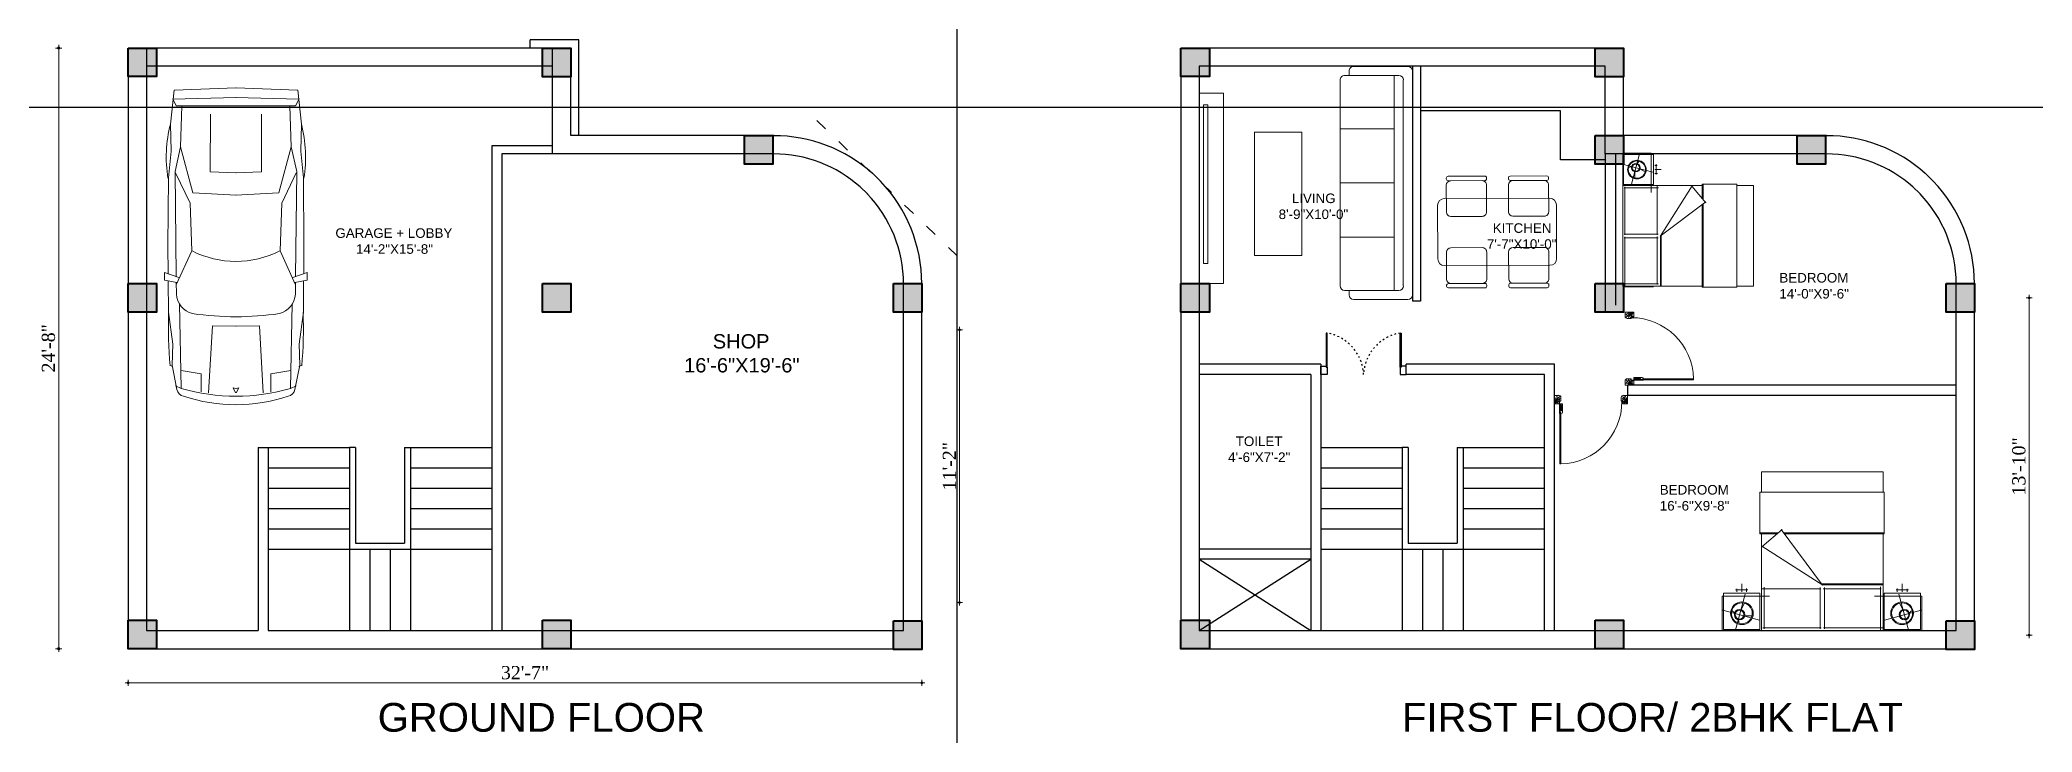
# Model space of a CAD drawing. Header units: inches. Extents: x 5914 to 162157, y -20538 to 282354.
# Drawn here: x 147746 to 148728, y -13510 to -13169 of the extents above; entities that cross this region are included whole.
import ezdxf

# ---------------------------------------------------------------- set-up
doc = ezdxf.new("R2010")
doc.units = ezdxf.units.IN
doc.header["$MEASUREMENT"] = 0
doc.header["$PDMODE"] = 99
doc.linetypes.add('ACAD_ISO03W100', pattern=[30, 12, -18])
for name, color, linetype, lineweight in [('.09', 24, 'Continuous', 9), ('.1', 168, 'Continuous', 13), ('A-FUR', 42, 'Continuous', 5), ('CONC. OUTLINE RA', 150, 'Continuous', 40), ('door', 170, 'Continuous', 25), ('dw', 104, 'Continuous', 18), ('FURNI', 30, 'Continuous', 5), ('Furniture', 22, 'Continuous', 13), ('Hatch', 254, 'Continuous', 9), ('HATCH RA', 8, 'Continuous', 5), ('HIDDEN RA', 253, 'ACAD_ISO03W100', 9)]:
    doc.layers.add(name, color=color, linetype=linetype, lineweight=lineweight)
doc.layers.add('lettring', color=7, linetype='Continuous')
doc.layers.add('WINDOW+dOOR', color=5, linetype='Continuous')
doc.styles.add('DIM', font='dutch.ttf')
doc.styles.get("Standard").update_dxf_attribs({"font": 'arial.ttf'})
doc.dimstyles.new('Copy of DIM 8', dxfattribs={"dimtxt": 6.5, "dimasz": 1, "dimexe": 6, "dimexo": 18, "dimgap": 1.6875, "dimtad": 1, "dimdec": 0, "dimzin": 3, "dimdsep": 46, "dimlunit": 4, "dimtxsty": 'DIM', "dimblk": 'dot 2', "dimcen": 0.09375, "dimse1": 1, "dimse2": 1, "dimclrd": 1, "dimclre": 1, "dimclrt": 256, "dimadec": 0, "dimazin": 0, "dimtfac": 0.75, "dimtdec": 0, "dimtix": 1, "dimtmove": 1, "dimatfit": 3, "dimldrblk": 'DOT', "dimfxl": 1, "dimtolj": 1, "dimtzin": 0, "dimlwd": 9, "dimlwe": 9, "dimarcsym": 0})

msp = doc.modelspace()

# ---------------------------------------------------------------- texts
at = {"attachment_point": 1}
for s, width, gutter_width, insert, char_height in [('\\pi12.2903;LIVING\\P\\pi5.79111;8\'-9"X10\'-0"', 45.2655, 23.55, (148350.61, -13244.52), 4.7109), ('\\pi16.13719;GARAGE + LOBBY\\P\\pi26.29328;14\'-2"X15\'-8"', 89.4801, 23.55, (147875.62, -13261.63), 4.7109), ('\\pi8.70089;KITCHEN\\P\\pi5.81361;7\'-7"X10\'-0"', 45.2655, 23.55, (148453.18, -13259.16), 4.7109), ('BEDROOM\\P14\'-0"X9\'-6"', 45.2655, 23.55, (148603.06, -13283.63), 4.7109), ('\\pi20.39726;SHOP\\P\\pi6.279;16\'-6"X19\'-6"', 67.8983, 35.33, (148057.24, -13313.72), 7.0664), ('\\pi11.25718;TOILET\\P\\pi7.52959;4\'-6"X7\'-2"', 45.2655, 23.55, (148324, -13364.09), 4.7109), ('BEDROOM\\P16\'-6"X9\'-8"', 45.2655, 23.55, (148544.15, -13387.97), 4.7109), ('FIRST FLOOR/ 2BHK FLAT', 247.1583, 70.66, (148417.14, -13495.25), 14.1327), ('GROUND FLOOR', 247.1583, 70.66, (147912.58, -13495.25), 14.1327)]:
    msp.add_mtext_dynamic_manual_height_columns(s, width=width, gutter_width=gutter_width, heights=[0], dxfattribs=dict(at, insert=insert, char_height=char_height))

# ---------------------------------------------------------------- blocks, each defined once
blk = doc.blocks.new('A$C09e26c44')
at = {"layer": 'Furniture'}
for p, q in [((4.65, 154.73), (2.9, 138.03)), ((3.95, 150.37), (35.31, 151.17)), ((4.04, 150.5), (5.75, 147.13)), ((35.19, 156), (4.65, 154.73)), ((66.33, 150.37), (34.96, 151.17)), ((35.08, 156), (65.62, 154.73)), ((66.23, 150.5), (64.53, 147.13)), ((65.62, 154.73), (67.37, 138.03)), ((2.9, 138.03), (3.23, 124.74)), ((5.75, 147.13), (35.28, 147.14)), ((7.86, 126.92), (8.57, 147.13)), ((22.56, 142.93), (22.51, 114.64)), ((64.53, 147.13), (34.99, 147.14)), ((47.71, 142.93), (47.76, 114.64)), ((62.41, 126.92), (61.7, 147.13)), ((67.37, 138.03), (67.04, 124.74)), ((3.23, 124.74), (1.88, 111.64)), ((7.86, 126.92), (5.15, 114.78)), ((7.86, 126.92), (13.99, 104.19)), ((62.41, 126.92), (56.28, 104.19)), ((62.41, 126.92), (65.12, 114.78)), ((67.04, 124.74), (68.4, 111.64)), ((1.88, 111.64), (1.65, 78.17)), ((5.15, 114.78), (5.71, 63.1)), ((12.57, 99.21), (5.39, 114.07)), ((22.51, 114.64), (35.18, 114.18)), ((47.76, 114.64), (35.09, 114.18)), ((57.7, 99.21), (64.88, 114.07)), ((65.12, 114.78), (64.56, 63.1)), ((68.4, 111.64), (68.62, 78.17)), ((13.39, 75.75), (12.57, 99.21)), ((13.99, 104.19), (35.27, 103.19)), ((56.28, 104.19), (35, 103.19)), ((56.88, 75.75), (57.7, 99.21)), ((1.65, 78.17), (1.76, 64.44)), ((5.75, 59.03), (13.39, 75.75)), ((64.52, 59.03), (56.88, 75.75)), ((68.62, 78.17), (68.51, 64.44)), ((7.07, 62.63), (0, 65.04)), ((0, 65.04), (0.01, 61.32)), ((0.01, 61.32), (6.05, 60.16)), ((1.79, 60.98), (1.91, 45.47)), ((5.74, 60.22), (5.8, 54.34)), ((63.2, 62.63), (70.27, 65.04)), ((70.27, 61.32), (64.22, 60.16)), ((64.53, 60.22), (64.47, 54.34)), ((68.48, 60.98), (68.36, 45.47)), ((70.27, 65.04), (70.27, 61.32)), ((7.38, 49.56), (8.17, 7.96)), ((62.89, 49.56), (62.1, 7.96)), ((1.91, 45.47), (4.04, 29.82)), ((68.36, 45.47), (66.23, 29.82)), ((4.04, 29.82), (3.65, 19.4)), ((21.71, 5.75), (23.56, 38.74)), ((23.56, 38.74), (35.56, 38.67)), ((46.71, 38.74), (34.71, 38.67)), ((48.56, 5.75), (46.71, 38.74)), ((66.23, 29.82), (66.62, 19.4)), ((2.76, 19.22), (4.09, 18.81)), ((3.65, 19.4), (6.05, 7.4)), ((8.14, 16.77), (17.94, 15.19)), ((17.94, 15.19), (17.95, 6.33)), ((52.33, 15.19), (52.32, 6.33)), ((62.13, 16.77), (52.33, 15.19)), ((66.62, 19.4), (64.22, 7.4)), ((67.52, 19.22), (66.18, 18.81)), ((8.17, 7.96), (5.45, 9.32)), ((35.05, 7.91), (33.73, 8.22)), ((33.73, 8.22), (34.96, 5.91)), ((35.22, 7.91), (36.54, 8.22)), ((36.54, 8.22), (35.31, 5.91)), ((62.1, 7.96), (64.82, 9.32))]:
    blk.add_line(p, q, dxfattribs=at)
for centre, radius, start, end in [((65.17, 121.76), 64.36, 165.35802, 189.19455), ((5.1, 121.76), 64.36, 350.80545, 14.64198), ((35.14, 118.79), 48.24, 243.37543, 296.62457), ((16.27, 54.99), 10.48, 183.50969, 256.07198), ((54.01, 54.99), 10.48, 283.92802, 356.49031), ((223.47, 38.09), 221.58, 178.1098, 184.91949), ((35.14, 195.27), 151.98, 261.90768, 278.09232), ((-153.19, 38.09), 221.58, 355.08051, 1.8902), ((10.02, 8.2), 4.05, 191.30745, 260.89178), ((35.14, 101.92), 97.74, 253.98812, 286.01188), ((35.14, 81.07), 81.07, 251.47438, 288.52562), ((60.25, 8.2), 4.05, 279.10822, 348.69255)]:
    blk.add_arc(centre, radius, start, end, dxfattribs=at)
blk = doc.blocks.new('COLUMN')
at = {"layer": 'CONC. OUTLINE RA', "transparency": 33554687}
h = blk.add_hatch(color=256, dxfattribs=at)
h.dxf.hatch_style = 1
h.paths.add_polyline_path([(148062.93, -13130.45), (148076.93, -13130.45), (148076.93, -13116.45), (148062.93, -13116.45)])
at = {"layer": 'CONC. OUTLINE RA'}
blk.add_lwpolyline([(148062.93, -13116.45), (148076.93, -13116.45), (148076.93, -13130.45), (148062.93, -13130.45)], close=True, dxfattribs=at)
blk = doc.blocks.new('dot1')
at = {"layer": 'Hatch'}
h = blk.add_hatch(color=256, dxfattribs=at)
edge = h.paths.add_edge_path()
edge.add_arc((0, 0), 1, 0, 360)
for p, q in [((3, 0), (-3, 0)), ((0, 3), (0, -3))]:
    blk.add_line(p, q, dxfattribs=at)
blk.add_circle((0, 0), 1, dxfattribs=at)
blk = doc.blocks.new('dot 2')
at = {"layer": 'Hatch', "xscale": 0.5, "yscale": 0.5, "zscale": 0.5}
blk.add_blockref('dot1', (0, 0), dxfattribs=at)
blk = doc.blocks.new('*D14')
at = {"layer": 'Defpoints', "color": 0, "transparency": 16777216}
for p in [(147789.69, -13172.9), (147755.43, -13468.54), (147789.69, -13468.54)]:
    blk.add_point(p, dxfattribs=at)
at = {"layer": 'lettring', "color": 1, "lineweight": 9, "transparency": 16777216}
blk.add_line((147755.43, -13173.9), (147755.43, -13467.54), dxfattribs=at)
for p, rotation in [((147755.43, -13172.9), 90), ((147755.43, -13468.54), 270)]:
    blk.add_blockref('dot 2', p, dxfattribs=dict(at, rotation=rotation))
at = {"layer": 'lettring', "transparency": 16777216, "insert": (147750.42, -13320.72), "char_height": 6.5, "attachment_point": 5, "rotation": 90, "style": 'DIM'}
blk.add_mtext('\\A1;24\'-8"', dxfattribs=at)
blk = doc.blocks.new('_Dot')
at = {"color": 0, "linetype": 'ByBlock', "lineweight": -2}
blk.add_line((-0.5, 0), (-1, 0), dxfattribs=at)
at = {"color": 0, "linetype": 'ByBlock', "const_width": 0.5}
blk.add_lwpolyline([(-0.25, 0, 1), (0.25, 0, 1)], format="xyb", close=True, dxfattribs=at)
blk = doc.blocks.new('*D16')
at = {"layer": 'Defpoints', "color": 0, "transparency": 16777216}
for p in [(147789.69, -13468.54), (148180.61, -13468.85), (148180.61, -13485.35)]:
    blk.add_point(p, dxfattribs=at)
at = {"layer": 'lettring', "color": 1, "lineweight": 9, "transparency": 16777216}
blk.add_line((147790.69, -13485.35), (148179.61, -13485.35), dxfattribs=at)
at = {"layer": 'lettring', "color": 1, "lineweight": 9, "transparency": 16777216, "rotation": 180}
blk.add_blockref('dot 2', (147789.69, -13485.35), dxfattribs=at)
at = {"layer": 'lettring', "color": 1, "lineweight": 9, "transparency": 16777216}
blk.add_blockref('dot 2', (148180.61, -13485.35), dxfattribs=at)
at = {"layer": 'lettring', "transparency": 16777216, "insert": (147985.15, -13480.35), "char_height": 6.5, "attachment_point": 5, "style": 'DIM'}
blk.add_mtext('\\A1;32\'-7"', dxfattribs=at)
blk = doc.blocks.new('*D29')
at = {"layer": 'Defpoints', "color": 0, "transparency": 16777216}
for p in [(148180.61, -13311.6), (148180.61, -13445.85), (148199.16, -13445.85)]:
    blk.add_point(p, dxfattribs=at)
at = {"layer": 'lettring', "color": 1, "lineweight": 9, "transparency": 16777216}
blk.add_line((148199.16, -13312.6), (148199.16, -13444.85), dxfattribs=at)
for p, rotation in [((148199.16, -13311.6), 90), ((148199.16, -13445.85), 270)]:
    blk.add_blockref('dot 2', p, dxfattribs=dict(at, rotation=rotation))
at = {"layer": 'lettring', "transparency": 16777216, "insert": (148194.19, -13378.72), "char_height": 6.5, "attachment_point": 5, "rotation": 90, "style": 'DIM'}
blk.add_mtext('\\A1;11\'-2"', dxfattribs=at)
blk = doc.blocks.new('30 inch door')
at = {"layer": '.09'}
blk.add_arc((10330.01, 24687.1), 25.67, 91.33199, 180, dxfattribs=at)
at = {"layer": '.1'}
for p, q in [((10329.41, 24712.76), (10329.41, 24691.67)), ((10329.41, 24712.76), (10329.81, 24712.76)), ((10329.81, 24691.67), (10329.81, 24712.76)), ((10328.81, 24688.15), (10328.81, 24691.67)), ((10329.29, 24692.15), (10329.41, 24692.15)), ((10329.41, 24692.15), (10329.41, 24691.67)), ((10329.41, 24691.67), (10329.81, 24691.67)), ((10329.41, 24691.67), (10329.81, 24691.67)), ((10329.81, 24691.67), (10329.81, 24692.15)), ((10329.81, 24692.15), (10330.01, 24692.15)), ((10330.01, 24692.15), (10330.01, 24688.15)), ((10302.02, 24688.15), (10302.02, 24684.65)), ((10304.03, 24688.15), (10302.02, 24688.15)), ((10302.02, 24684.65), (10303.77, 24684.65)), ((10304.03, 24688.15), (10304.03, 24688.15)), ((10304.03, 24687.1), (10304.03, 24688.15)), ((10304.65, 24687.1), (10304.03, 24687.1)), ((10304.65, 24685.52), (10304.65, 24687.1)), ((10330.01, 24688.15), (10328.81, 24688.15)), ((10329.4, 24687.1), (10330.01, 24687.1)), ((10329.4, 24685.52), (10329.4, 24687.1)), ((10330.01, 24687.1), (10330.01, 24688.15)), ((10330.01, 24688.15), (10332.02, 24688.15)), ((10332.02, 24684.65), (10330.27, 24684.65)), ((10332.02, 24688.15), (10332.02, 24684.65))]:
    blk.add_line(p, q, dxfattribs=at)
for centre, major_axis, start_param, end_param in [((10329.29, 24691.67), (-0.339, 0.339), 5.497787, 7.068583), ((10303.77, 24685.52), (-0.619, -0.619), 0.785398, 2.356194)]:
    blk.add_ellipse(centre, major_axis=major_axis, ratio=1, start_param=start_param, end_param=end_param, dxfattribs=at)
at = {"layer": '.1', "extrusion": (0, 0, -1)}
blk.add_ellipse((10330.27, 24685.52), major_axis=(-0.619, 0.619), ratio=1, start_param=3.926991, end_param=5.497787, dxfattribs=at)
blk.add_line((10330.01, 24688.15), (10330.01, 24688.15))
at = {"layer": 'Hatch', "lineweight": 0}
for points, knots in [([(10330.01, 24688.15), (10329.7, 24688.44), (10329.1, 24689.01), (10329.14, 24689.82), (10329.09, 24691.13)], [0, 0, 0, 0, 30.296971, 58.529009, 58.529009, 58.529009, 58.529009]), ([(10330.01, 24688.15), (10329.93, 24688.7), (10329.77, 24689.76), (10329.75, 24690.84), (10329.74, 24691.37)], [0, 0, 0, 0, 41.50394, 80.765622, 80.765622, 80.765622, 80.765622]), ([(10302.02, 24688.15), (10302.05, 24687.95), (10302.17, 24687.01), (10302.48, 24686.12), (10302.72, 24685.42)], [0, 0, 0, 0, 17.459471, 80.67073, 80.67073, 80.67073, 80.67073]), ([(10302.02, 24688.15), (10302.41, 24687.86), (10303.15, 24687.31), (10304.04, 24687.05), (10304.45, 24686.93)], [0, 0, 0, 0, 41.503939, 78.170205, 78.170205, 78.170205, 78.170205]), ([(10302.02, 24688.15), (10302.45, 24687.5), (10303.05, 24686.59), (10304.02, 24686.14), (10304.29, 24686.01)], [0, 0, 0, 0, 64.705486, 90.408952, 90.408952, 90.408952, 90.408952]), ([(10302.02, 24688.15), (10302.13, 24687.79), (10302.35, 24687.1), (10302.97, 24686.1), (10304.18, 24685.07)], [0, 0, 0, 0, 30.296971, 58.529009, 58.529009, 58.529009, 58.529009]), ([(10303.35, 24687.82), (10303.2, 24687.43), (10302.98, 24686.82), (10302.44, 24686.51), (10302.25, 24686.4)], [0, 0, 0, 0, 34.642749, 52.790216, 52.790216, 52.790216, 52.790216]), ([(10303.86, 24687.89), (10303.73, 24687.32), (10303.52, 24686.4), (10302.7, 24686), (10302.39, 24685.85)], [0, 0, 0, 0, 47.051669, 75.417188, 75.417188, 75.417188, 75.417188]), ([(10304.15, 24687.01), (10304.07, 24686.57), (10303.9, 24685.69), (10303.13, 24685.22), (10302.75, 24684.98)], [0, 0, 0, 0, 36.886594, 73.591637, 73.591637, 73.591637, 73.591637]), ([(10330.01, 24688.15), (10329.8, 24688.26), (10329.35, 24688.51), (10329.11, 24688.97), (10328.99, 24689.22)], [0, 0, 0, 0, 17.459472, 37.737029, 37.737029, 37.737029, 37.737029]), ([(10329.9, 24690.9), (10329.69, 24690.85), (10329.25, 24690.74), (10329.1, 24690.31), (10329.02, 24690.08)], [0, 0, 0, 0, 15.424483, 31.99547, 31.99547, 31.99547, 31.99547]), ([(10329.92, 24690.24), (10329.72, 24690.12), (10329.23, 24689.84), (10329.13, 24689.27), (10329.07, 24688.95)], [0, 0, 0, 0, 17.254821, 40.319618, 40.319618, 40.319618, 40.319618]), ([(10329.9, 24689.44), (10329.59, 24689.24), (10329.23, 24689.01), (10329.2, 24688.63), (10329.2, 24688.58)], [0, 0, 0, 0, 24.633819, 28.489546, 28.489546, 28.489546, 28.489546]), ([(10330.01, 24688.15), (10329.86, 24688.5), (10329.47, 24689.39), (10329.44, 24690.38), (10329.42, 24690.98)], [0, 0, 0, 0, 28.413311, 72.750806, 72.750806, 72.750806, 72.750806]), ([(10332.02, 24688.15), (10331.63, 24687.86), (10330.89, 24687.31), (10330.01, 24687.05), (10329.59, 24686.93)], [0, 0, 0, 0, 41.503939, 78.170205, 78.170205, 78.170205, 78.170205]), ([(10332.02, 24688.15), (10331.59, 24687.5), (10330.99, 24686.59), (10330.03, 24686.14), (10329.75, 24686.01)], [0, 0, 0, 0, 64.705486, 90.408952, 90.408952, 90.408952, 90.408952]), ([(10332.02, 24688.15), (10331.91, 24687.79), (10331.69, 24687.1), (10331.07, 24686.1), (10329.87, 24685.07)], [0, 0, 0, 0, 30.296971, 58.529009, 58.529009, 58.529009, 58.529009]), ([(10329.89, 24687.01), (10329.98, 24686.57), (10330.14, 24685.69), (10330.91, 24685.22), (10331.29, 24684.98)], [0, 0, 0, 0, 36.886594, 73.591637, 73.591637, 73.591637, 73.591637]), ([(10330.18, 24687.89), (10330.31, 24687.32), (10330.52, 24686.4), (10331.35, 24686), (10331.66, 24685.85)], [0, 0, 0, 0, 47.051669, 75.417188, 75.417188, 75.417188, 75.417188]), ([(10330.7, 24687.82), (10330.84, 24687.43), (10331.06, 24686.82), (10331.61, 24686.51), (10331.8, 24686.4)], [0, 0, 0, 0, 34.642749, 52.790216, 52.790216, 52.790216, 52.790216]), ([(10332.02, 24688.15), (10332, 24687.95), (10331.87, 24687.01), (10331.56, 24686.12), (10331.32, 24685.42)], [0, 0, 0, 0, 17.459471, 80.67073, 80.67073, 80.67073, 80.67073])]:
    blk.add_open_spline(points, degree=3, knots=knots, dxfattribs=at)
blk = doc.blocks.new('A$C2A650008')
at = {"layer": 'A-FUR'}
for p, q in [((-74.11, 13.02), (-90.97, 13.02)), ((-90.97, -6.3), (-90.97, 13.02)), ((-90.52, -5.58), (-90.52, 12.3)), ((-90.52, 12.3), (-72.65, 12.3)), ((-80.98, 12.72), (-85.85, -5.45)), ((-74.11, -10.37), (-74.11, 13.02)), ((-72.65, 12.3), (-72.65, -5.58)), ((-91.38, 6.62), (-73.1, 1.72)), ((-85.74, 4.89), (-87.52, 4.59)), ((-83.76, 1.91), (-83.84, -1.7)), ((-82.37, 6.87), (-81.23, 8.27)), ((-80.74, 3.68), (-77.55, 1.98)), ((-71.92, 5.78), (-70.42, 5.78)), ((-71.92, 3.36), (-67.96, 3.36)), ((-71.92, 0.94), (-70.3, 0.94)), ((-70.96, 6.46), (-70.96, 0.35)), ((-90.97, -6.3), (-43.44, -6.3)), ((-90.97, -6.3), (-90.97, -66.3)), ((-90.97, -6.3), (-70.8, -6.3)), ((-90.97, -66.3), (-90.97, -6.3)), ((-72.65, -5.58), (-90.52, -5.58)), ((-90.18, -7.63), (-69.6, -7.63)), ((-89.76, -35.72), (-89.76, -7)), ((-70.44, -6.69), (-70.44, -35.63)), ((-68.72, -36.65), (-49.48, -6.48)), ((-49.77, -6.59), (-41.27, -16.48)), ((-43.44, -5.48), (-43.44, -13.94)), ((-43.44, -5.48), (-22.87, -5.48)), ((-42.96, -5.48), (-42.96, -14.5)), ((-22.87, -5.48), (-22.87, -66.85)), ((-22.87, -6.3), (-12.84, -6.3)), ((-12.84, -6.3), (-12.84, -66.3)), ((-41.36, -16.06), (-68.68, -36.43)), ((-43.44, -17.62), (-43.44, -66.85)), ((-42.96, -17.26), (-42.96, -66.85)), ((-69.87, -35.22), (-90.25, -35.22)), ((-90.25, -37.39), (-69.87, -37.39)), ((-89.76, -65.95), (-89.76, -36.85)), ((-70.44, -36.77), (-70.44, -65.37)), ((-68.5, -36.25), (-68.5, -66.3)), ((-68.02, -35.78), (-68.02, -66.3)), ((-43.44, -66.3), (-90.97, -66.3)), ((-90.97, -66.3), (-90.97, -85.36)), ((-69.53, -64.97), (-90.74, -64.97)), ((-90.52, -66.76), (-90.52, -84.63)), ((-72.65, -66.76), (-90.52, -66.76)), ((-80.98, -85.05), (-85.85, -66.89)), ((-74.11, -61.97), (-74.11, -85.36)), ((-72.65, -84.63), (-72.65, -66.76)), ((-43.44, -66.85), (-22.87, -66.85)), ((-12.84, -66.3), (-22.87, -66.3)), ((-91.38, -78.96), (-73.1, -74.06)), ((-80.74, -76.02), (-77.55, -74.32)), ((-71.92, -73.28), (-70.3, -73.28)), ((-71.92, -75.7), (-67.96, -75.7)), ((-71.92, -78.11), (-70.42, -78.11)), ((-70.96, -78.79), (-70.96, -72.69)), ((-74.11, -85.36), (-90.97, -85.36)), ((-90.52, -84.63), (-72.65, -84.63)), ((-82.37, -79.2), (-81.23, -80.61))]:
    blk.add_line(p, q, dxfattribs=at)
for centre, major_axis, start_param, end_param in [((-82.54, 3.29), (3.95, 3.95), 6.28318530712061, 12.5663706143002), ((-82.54, 3.29), (-3.64, 3.64), 4.712389, 10.995574), ((-83.2, 4.43), (1.82, 1.82), 3.926993, 10.210178), ((-83.2, 4.43), (-1.52, 1.52), -1.570796, 4.712389)]:
    blk.add_ellipse(centre, major_axis=major_axis, ratio=1, start_param=start_param, end_param=end_param, dxfattribs=at)
at = {"layer": 'A-FUR', "extrusion": (0, 0, -1)}
for centre, major_axis, start_param, end_param in [((-82.54, -75.63), (-3.95, 3.95), 3.141593, 9.424778), ((-82.54, -75.63), (3.64, 3.64), 1.570796326731005, 7.853981633910592), ((-83.2, -76.77), (1.82, 1.82), -0.588961555347947, 5.69422375183164), ((-83.2, -76.77), (-1.52, 1.52), 0.886531, 7.169716)]:
    blk.add_ellipse(centre, major_axis=major_axis, ratio=1, start_param=start_param, end_param=end_param, dxfattribs=at)
blk = doc.blocks.new('A$Cdef41757')
at = {"layer": 'FURNI', "ltscale": 0.5}
for p, q in [((4.29, 53.68), (4.29, 54.12)), ((4.29, 37.4), (4.29, 50.6)), ((23.21, 55), (5.17, 55)), ((23.21, 52.8), (5.17, 52.8)), ((24.09, 53.68), (24.09, 54.12)), ((24.09, 37.4), (24.09, 50.6)), ((34.89, 53.68), (34.89, 54.12)), ((34.89, 37.4), (34.89, 50.6)), ((53.81, 55), (35.77, 55)), ((53.81, 52.8), (35.77, 52.8)), ((54.69, 53.68), (54.69, 54.12)), ((54.69, 37.4), (54.69, 50.6)), ((0, 40.7), (0, 14.3)), ((0, 40.7), (0, 14.3)), ((55.23, 44), (3.3, 44)), ((58.53, 40.7), (58.53, 14.3)), ((21.89, 35.2), (6.49, 35.2)), ((52.49, 35.2), (37.09, 35.2)), ((21.89, 19.8), (6.49, 19.8)), ((52.49, 19.8), (37.09, 19.8)), ((55.23, 11), (3.3, 11)), ((4.29, 17.6), (4.29, 4.4)), ((24.09, 17.6), (24.09, 4.4)), ((34.89, 17.6), (34.89, 4.4)), ((54.69, 17.6), (54.69, 4.4)), ((4.29, 1.32), (4.29, 0.88)), ((23.21, 2.2), (5.17, 2.2)), ((24.09, 1.32), (24.09, 0.88)), ((34.89, 1.32), (34.89, 0.88)), ((53.81, 2.2), (35.77, 2.2)), ((54.69, 1.32), (54.69, 0.88)), ((23.21, 0), (5.17, 0)), ((53.81, 0), (35.77, 0))]:
    blk.add_line(p, q, dxfattribs=at)
for centre, radius, start, end in [((5.17, 54.12), 0.88, 90, 180), ((5.17, 53.68), 0.88, 180, 270), ((6.49, 50.6), 2.2, 90, 180), ((21.89, 50.6), 2.2, 360, 90), ((23.21, 54.12), 0.88, 360, 90), ((23.21, 53.68), 0.88, 270, 360), ((35.77, 54.12), 0.88, 90, 180), ((35.77, 53.68), 0.88, 180, 270), ((37.09, 50.6), 2.2, 90, 180), ((52.49, 50.6), 2.2, 360, 90), ((53.81, 54.12), 0.88, 360, 90), ((53.81, 53.68), 0.88, 270, 360), ((6.49, 37.4), 2.2, 180, 270), ((21.89, 37.4), 2.2, 270, 360), ((37.09, 37.4), 2.2, 180, 270), ((52.49, 37.4), 2.2, 270, 360), ((6.49, 17.6), 2.2, 90, 180), ((21.89, 17.6), 2.2, 360, 90), ((37.09, 17.6), 2.2, 90, 180), ((52.49, 17.6), 2.2, 360, 90), ((6.49, 4.4), 2.2, 180, 270), ((5.17, 1.32), 0.88, 90, 180), ((5.17, 0.88), 0.88, 180, 270), ((21.89, 4.4), 2.2, 270, 360), ((23.21, 1.32), 0.88, 360, 90), ((23.21, 0.88), 0.88, 270, 360), ((37.09, 4.4), 2.2, 180, 270), ((35.77, 1.32), 0.88, 90, 180), ((35.77, 0.88), 0.88, 180, 270), ((52.49, 4.4), 2.2, 270, 360), ((53.81, 1.32), 0.88, 360, 90), ((53.81, 0.88), 0.88, 270, 360)]:
    blk.add_arc(centre, radius, start, end, dxfattribs=at)
at = {"layer": 'FURNI', "ltscale": 0.5, "extrusion": (0, 0, -1)}
for centre, major_axis, start_param, end_param in [((3.3, 40.7), (-2.33, -2.33), 0.785398, 2.356194), ((55.23, 40.7), (2.33, -2.33), 3.926991, 5.497787), ((3.3, 14.3), (2.33, -2.33), 0.785398, 2.356194), ((3.3, 14.3), (2.33, -2.33), 0.785398, 2.356194), ((55.23, 14.3), (2.33, -2.33), 5.497787, 7.068583)]:
    blk.add_ellipse(centre, major_axis=major_axis, ratio=1, start_param=start_param, end_param=end_param, dxfattribs=at)
blk = doc.blocks.new('sofa 2200')
for p, q in [((-2740, 151), (-2740, 818)), ((-2684, 874), (72, 874)), ((-2573, 762), (-39, 762)), ((128, 818), (128, 151)), ((-2629, 39), (-2629, 707)), ((-2629, 651), (16, 651)), ((-1974, 651), (-1974, -16)), ((-1306, 651), (-1306, -16)), ((-639, 651), (-639, -16)), ((16, 707), (16, 39)), ((-2629, 95), (-2684, 95)), ((72, 95), (16, 95)), ((-39, -16), (-2573, -16))]:
    blk.add_line(p, q)
for centre, start, end in [((-2684, 818), 90, 180), ((-2573, 707), 90, 180), ((-39, 707), 0, 90), ((72, 818), 0, 90), ((-2684, 151), 180, 270), ((-2573, 39), 180, 270), ((-39, 39), 270, 0), ((72, 151), 270, 0)]:
    blk.add_arc(centre, 55.6, start, end)
blk = doc.blocks.new('asdadas')
at = {"layer": 'door'}
for points in [[(-15507.35, 29030.58), (-15507.34, 29047.44), (-15507.84, 29047.44), (-15507.85, 29031.08)], [(-15471.35, 29030.58), (-15471.36, 29047.44), (-15470.86, 29047.44), (-15470.85, 29031.08)]]:
    blk.add_lwpolyline(points, dxfattribs=at)
for points in [[(-15510.35, 29027.08), (-15510.35, 29031.08), (-15507.85, 29031.08), (-15507.85, 29030.58), (-15507.35, 29030.58), (-15507.35, 29027.08)], [(-15468.35, 29027.08), (-15468.35, 29031.08), (-15470.85, 29031.08), (-15470.85, 29030.58), (-15471.35, 29030.58), (-15471.35, 29027.08)]]:
    blk.add_lwpolyline(points, close=True, dxfattribs=at)
at = {"layer": 'door', "linetype": 'ACAD_ISO03W100', "ltscale": 0.07}
for centre, start, end in [((-15511.1, 29025.99), 2.86783, 80.06155), ((-15467.6, 29025.99), 99.93845, 177.13217)]:
    blk.add_arc(centre, 21.78, start, end, dxfattribs=at)
blk = doc.blocks.new('*D15')
at = {"layer": 'Defpoints', "color": 0, "transparency": 16777216}
for p in [(148692.18, -13295.84), (148692.18, -13461.85), (148726.08, -13461.85)]:
    blk.add_point(p, dxfattribs=at)
at = {"layer": 'lettring', "color": 1, "lineweight": 9, "transparency": 16777216}
blk.add_line((148726.08, -13296.84), (148726.08, -13460.85), dxfattribs=at)
for p, rotation in [((148726.08, -13295.84), 90), ((148726.08, -13461.85), 270)]:
    blk.add_blockref('dot 2', p, dxfattribs=dict(at, rotation=rotation))
at = {"layer": 'lettring', "transparency": 16777216, "insert": (148721.06, -13378.84), "char_height": 6.5, "attachment_point": 5, "rotation": 90, "style": 'DIM'}
blk.add_mtext('\\A1;13\'-10"', dxfattribs=at)

# ---------------------------------------------------------------- dimensions: what is measured, and where the dimension line sits
at = {"layer": 'lettring'}
for base, p1, p2, picture, middle in [((147755.43, -13468.54), (147789.69, -13172.9), (147789.69, -13468.54), '*D14', (147750.42, -13320.72)), ((148199.16, -13445.85), (148180.61, -13311.6), (148180.61, -13445.85), '*D29', (148194.19, -13378.72))]:
    dim = msp.add_linear_dim(base=base, p1=p1, p2=p2, angle=90, dimstyle='Copy of DIM 8', dxfattribs=at)
    dim.commit()
    dim.dimension.update_dxf_attribs({"geometry": picture, "text_midpoint": middle})
dim = msp.add_aligned_dim(p1=(148692.18, -13295.84), p2=(148692.18, -13461.85), distance=33.9, dimstyle='Copy of DIM 8', dxfattribs=at)
dim.commit()
dim.dimension.update_dxf_attribs({"geometry": '*D15', "text_midpoint": (148721.06, -13378.84)})
dim = msp.add_linear_dim(base=(148180.61, -13485.35), p1=(147789.69, -13468.54), p2=(148180.61, -13468.85), dimstyle='Copy of DIM 8', dxfattribs=at)
dim.commit()
dim.dimension.update_dxf_attribs({"geometry": '*D16', "text_midpoint": (147985.15, -13480.35)})

# ---------------------------------------------------------------- linework, layer by layer
for p, q in [((148011.73, -13168.9), (147987.73, -13168.9)), ((147987.73, -13172.9), (147987.73, -13168.9)), ((148011.73, -13216.04), (148011.73, -13168.9)), ((148007.73, -13172.9), (147789.69, -13172.9)), ((147789.69, -13172.9), (147789.69, -13468.54)), ((147798.69, -13172.9), (147798.69, -13459.54)), ((147998.73, -13225.04), (147998.73, -13172.9)), ((148007.73, -13216.04), (148007.73, -13172.9)), ((148526.3, -13172.9), (148308.26, -13172.9)), ((148308.26, -13172.9), (148308.26, -13468.54)), ((148526.3, -13216.04), (148526.3, -13172.9)), ((147998.73, -13181.9), (147798.69, -13181.9)), ((148517.3, -13181.9), (148317.26, -13181.9)), ((148317.26, -13181.9), (148317.26, -13459.54)), ((148422.28, -13181.9), (148422.28, -13297.54)), ((148426.28, -13181.9), (148426.28, -13297.54)), ((148517.3, -13225.04), (148517.3, -13181.9)), ((148495.3, -13203.9), (148426.28, -13203.9)), ((148495.3, -13227.9), (148495.3, -13203.9)), ((148107.66, -13216.04), (148007.73, -13216.04)), ((148626.24, -13216.04), (148526.3, -13216.04)), ((147968.73, -13221.04), (147968.73, -13459.54)), ((147998.73, -13221.04), (147968.73, -13221.04)), ((147973.73, -13225.04), (147973.73, -13459.54)), ((147998.73, -13225.04), (147973.73, -13225.04)), ((148107.66, -13225.04), (147998.73, -13225.04)), ((148517.3, -13227.9), (148495.3, -13227.9)), ((148626.24, -13225.04), (148517.3, -13225.04)), ((148517.3, -13225.04), (148517.3, -13302.84)), ((148522.3, -13225.04), (148522.3, -13299.41)), ((148160.27, -13238.43), (148156.27, -13234.58)), ((148678.85, -13238.43), (148674.85, -13234.58)), ((148154.02, -13244.91), (148150.03, -13241.06)), ((148672.6, -13244.91), (148668.6, -13241.06)), ((148171.61, -13459.54), (148171.61, -13288.85)), ((148180.61, -13468.54), (148180.61, -13288.85)), ((148426.28, -13297.54), (148422.28, -13297.54)), ((148690.18, -13459.54), (148690.18, -13288.85)), ((148699.18, -13468.54), (148699.18, -13288.85)), ((148377.26, -13328.54), (148317.26, -13328.54)), ((148372.26, -13333.54), (148317.26, -13333.54)), ((148372.26, -13333.54), (148372.26, -13459.54)), ((148377.26, -13328.54), (148377.26, -13459.54)), ((148419.26, -13333.54), (148419.26, -13328.54)), ((148492.3, -13328.54), (148419.26, -13328.54)), ((148487.3, -13333.54), (148419.26, -13333.54)), ((148487.3, -13459.54), (148487.3, -13333.54)), ((148492.3, -13459.54), (148492.3, -13328.54)), ((148690.18, -13338.84), (148528.3, -13338.84)), ((148528.3, -13338.84), (148528.3, -13343.84)), ((148690.18, -13343.84), (148528.3, -13343.84)), ((147853.69, -13369.54), (147853.69, -13459.54)), ((147853.69, -13369.54), (147858.69, -13369.54)), ((147858.69, -13369.54), (147858.69, -13459.54)), ((147858.69, -13369.54), (147898.69, -13369.54)), ((147898.69, -13369.54), (147898.69, -13459.54)), ((147901.69, -13369.54), (147898.69, -13369.54)), ((147901.69, -13369.54), (147901.69, -13416.54)), ((147925.73, -13369.54), (147925.73, -13416.54)), ((147925.73, -13369.54), (147928.73, -13369.54)), ((147928.73, -13369.54), (147928.73, -13459.54)), ((147928.73, -13369.54), (147968.73, -13369.54)), ((147968.73, -13369.54), (147968.73, -13459.54)), ((147968.73, -13369.54), (147968.73, -13459.54)), ((148377.26, -13369.54), (148417.26, -13369.54)), ((148417.26, -13369.54), (148417.26, -13459.54)), ((148420.26, -13369.54), (148417.26, -13369.54)), ((148420.26, -13369.54), (148420.26, -13416.54)), ((148444.3, -13369.54), (148444.3, -13416.54)), ((148444.3, -13369.54), (148447.3, -13369.54)), ((148447.3, -13369.54), (148447.3, -13459.54)), ((148447.3, -13369.54), (148487.3, -13369.54)), ((147858.69, -13379.54), (147898.69, -13379.54)), ((147928.73, -13379.54), (147968.73, -13379.54)), ((148377.26, -13379.54), (148417.26, -13379.54)), ((148447.3, -13379.54), (148487.3, -13379.54)), ((147858.69, -13389.54), (147898.69, -13389.54)), ((147928.73, -13389.54), (147968.73, -13389.54)), ((148377.26, -13389.54), (148417.26, -13389.54)), ((148447.3, -13389.54), (148487.3, -13389.54)), ((147858.69, -13399.54), (147898.69, -13399.54)), ((147928.73, -13399.54), (147968.73, -13399.54)), ((148377.26, -13399.54), (148417.26, -13399.54)), ((148447.3, -13399.54), (148487.3, -13399.54)), ((147858.69, -13409.54), (147898.69, -13409.54)), ((147928.73, -13409.54), (147968.73, -13409.54)), ((148377.26, -13409.54), (148417.26, -13409.54)), ((148447.3, -13409.54), (148487.3, -13409.54)), ((147858.69, -13419.54), (147928.73, -13419.54)), ((147901.69, -13416.54), (147925.73, -13416.54)), ((147908.69, -13419.54), (147908.69, -13459.54)), ((147918.69, -13419.54), (147918.69, -13459.54)), ((147918.69, -13419.54), (147918.69, -13459.54)), ((147928.73, -13419.54), (147968.73, -13419.54)), ((148372.26, -13419.54), (148317.26, -13419.54)), ((148372.26, -13424.54), (148317.26, -13424.54)), ((148317.26, -13459.54), (148372.26, -13424.54)), ((148317.26, -13424.54), (148372.26, -13459.54)), ((148377.26, -13419.54), (148447.3, -13419.54)), ((148420.26, -13416.54), (148444.3, -13416.54)), ((148427.26, -13419.54), (148427.26, -13459.54)), ((148437.26, -13419.54), (148437.26, -13459.54)), ((148437.26, -13419.54), (148437.26, -13459.54)), ((148447.3, -13419.54), (148487.3, -13419.54)), ((147798.69, -13459.54), (147853.69, -13459.54)), ((147858.69, -13459.54), (148171.61, -13459.54)), ((147858.69, -13459.54), (147998.73, -13459.54)), ((148317.26, -13459.54), (148690.18, -13459.54)), ((147789.69, -13468.54), (148180.61, -13468.54)), ((148308.26, -13468.54), (148699.18, -13468.54))]:
    msp.add_line(p, q)
for p, direction in [((148198.04, -13275.17), (0, 1)), ((147369.19, -13202.01), (1, 0))]:
    msp.add_xline(p, direction)
for centre, radius, start, end in [((148107.7, -13288.95), 72.9, 48.22202, 90.0319), ((148626.28, -13288.95), 72.9, 48.22202, 90.0319), ((148107.7, -13288.95), 63.9, 48.22202, 90.0319), ((148626.28, -13288.95), 63.9, 48.22202, 90.0319), ((148107.7, -13288.95), 72.9, 0.07494, 43.85774), ((148626.28, -13288.95), 72.9, 0.07494, 43.85774), ((148107.7, -13288.95), 63.9, 0.07494, 43.85774), ((148626.28, -13288.95), 63.9, 0.07494, 43.85774)]:
    msp.add_arc(centre, radius, start, end)
at = {"layer": 'A-FUR'}
for p, q in [((148539.83, -13224.71), (148525.94, -13224.71)), ((148525.94, -13240.64), (148525.94, -13224.71)), ((148526.3, -13240.04), (148526.3, -13225.31)), ((148526.3, -13225.31), (148541.03, -13225.31)), ((148534.17, -13224.97), (148530.16, -13239.93)), ((148533.02, -13229.79), (148533.96, -13228.63)), ((148539.83, -13243.99), (148539.83, -13224.71)), ((148541.03, -13225.31), (148541.03, -13240.04)), ((148525.6, -13229.99), (148540.66, -13234.03)), ((148530.25, -13231.41), (148528.78, -13231.66)), ((148531.88, -13233.87), (148531.81, -13236.84)), ((148534.37, -13232.41), (148537, -13233.81)), ((148541.63, -13230.69), (148542.87, -13230.69)), ((148541.63, -13232.68), (148544.89, -13232.68)), ((148541.63, -13234.67), (148542.97, -13234.67)), ((148542.43, -13230.12), (148542.43, -13235.15)), ((148525.94, -13240.64), (148565.1, -13240.64)), ((148525.94, -13240.64), (148525.94, -13290.08)), ((148525.94, -13240.64), (148542.56, -13240.64)), ((148525.94, -13290.08), (148525.94, -13240.64)), ((148541.03, -13240.04), (148526.3, -13240.04)), ((148526.59, -13241.73), (148543.55, -13241.73)), ((148526.93, -13264.88), (148526.93, -13241.21)), ((148542.86, -13240.96), (148542.86, -13264.81)), ((148544.27, -13265.65), (148560.12, -13240.78)), ((148566.81, -13248.68), (148544.3, -13265.46)), ((148559.89, -13240.87), (148566.89, -13249.02)), ((148565.1, -13239.96), (148565.1, -13246.93)), ((148565.1, -13239.96), (148582.05, -13239.96)), ((148565.5, -13239.96), (148565.5, -13247.4)), ((148582.05, -13239.96), (148582.05, -13290.53)), ((148582.05, -13240.64), (148590.32, -13240.64)), ((148590.32, -13240.64), (148590.32, -13290.08)), ((148565.1, -13249.96), (148565.1, -13290.53)), ((148565.5, -13249.66), (148565.5, -13290.53)), ((148543.33, -13264.46), (148526.53, -13264.46)), ((148526.53, -13266.25), (148543.33, -13266.25)), ((148526.93, -13289.79), (148526.93, -13265.81)), ((148542.86, -13265.74), (148542.86, -13289.31)), ((148544.45, -13265.32), (148544.45, -13290.08)), ((148544.85, -13264.93), (148544.85, -13290.08)), ((148565.1, -13290.08), (148525.94, -13290.08)), ((148543.6, -13288.98), (148526.13, -13288.98)), ((148541.03, -13290.45), (148526.3, -13290.45)), ((148565.1, -13290.53), (148582.05, -13290.53)), ((148590.32, -13290.08), (148582.05, -13290.08))]:
    msp.add_line(p, q, dxfattribs=at)
for centre, major_axis, start_param, end_param in [((148532.89, -13232.73), (3.25, 3.25), 6.28318530712061, 12.5663706143002), ((148532.89, -13232.73), (-3, 3), 4.712389, 10.995574), ((148532.34, -13231.8), (1.5, 1.5), 3.926993, 10.210178), ((148532.34, -13231.8), (-1.25, 1.25), -1.570796, 4.712389)]:
    msp.add_ellipse(centre, major_axis=major_axis, ratio=1, start_param=start_param, end_param=end_param, dxfattribs=at)
at = {"layer": 'FURNI'}
for p, q in [((148317.26, -13195.05), (148329.26, -13195.05)), ((148329.26, -13195.05), (148329.26, -13288.84)), ((148329.26, -13288.84), (148317.26, -13288.84))]:
    msp.add_line(p, q, dxfattribs=at)
for points in [[(148319.38, -13200.94), (148321.56, -13200.94), (148321.56, -13279), (148319.38, -13279)], [(148344.58, -13214.3), (148367.87, -13214.3), (148367.87, -13275.04), (148344.58, -13275.04)]]:
    msp.add_lwpolyline(points, close=True, dxfattribs=at)
at = {"layer": 'HIDDEN RA', "ltscale": 0.5}
msp.add_line((148198.04, -13275.17), (148122.5, -13202.32), dxfattribs=at)

# ---------------------------------------------------------------- block references
at = {"layer": 'CONC. OUTLINE RA'}
for p in [(-273.24, -56.45), (-69.2, -56.59), (245.33, -56.45), (449.37, -56.59), (30.27, -99.59), (449.37, -99.59), (548.85, -99.59), (-273.24, -172.39), (-69.2, -172.39), (103.67, -172.39), (245.33, -172.39), (449.37, -172.39), (622.25, -172.39), (-273.24, -338.09), (-69.2, -338.09), (103.67, -338.4), (245.33, -338.09), (449.37, -338.09), (622.25, -338.4)]:
    msp.add_blockref('COLUMN', p, dxfattribs=at)
at = {"layer": 'dw'}
msp.add_blockref('asdadas', (163887.61, -42360.61), dxfattribs=at)
at = {"layer": 'FURNI', "rotation": 0.1734402331458493}
msp.add_blockref('A$Cdef41757', (148434.85, -13291.02), dxfattribs=at)
at = {"layer": 'Furniture', "xscale": -0.03999999999359716, "yscale": 0.03999999999359716, "zscale": 0.03999999999359716, "rotation": 270}
msp.add_blockref('sofa 2200', (148387.34, -13187.06), dxfattribs=at)
at = {"layer": 'Furniture', "ltscale": 10, "rotation": 90}
msp.add_blockref('A$C2A650008', (148587.88, -13368.57), dxfattribs=at)
at = {"layer": 'HATCH RA', "xscale": -1}
msp.add_blockref('A$C09e26c44', (147877.88, -13348.44), dxfattribs=at)
at = {"layer": 'WINDOW+dOOR', "extrusion": (0, 0, -1), "xscale": -1.200000004184403, "zscale": -1.200000004184403}
for p, yscale, rotation in [((-118905.52, -940.41), 1.200000004188042, 89.99999657546519), ((-160890.73, 16277.74), 1.200000004188041, 180)]:
    msp.add_blockref('30 inch door', p, dxfattribs=dict(at, yscale=yscale, rotation=rotation))

msp.set_redraw_order([(e.dxf.handle, doc.entitydb.next_handle()) for e in msp.query("TEXT MTEXT ATTDEF DIMENSION ARC_DIMENSION")])  # texts and dimensions are drawn at this point

doc.saveas('drawing.dxf')
